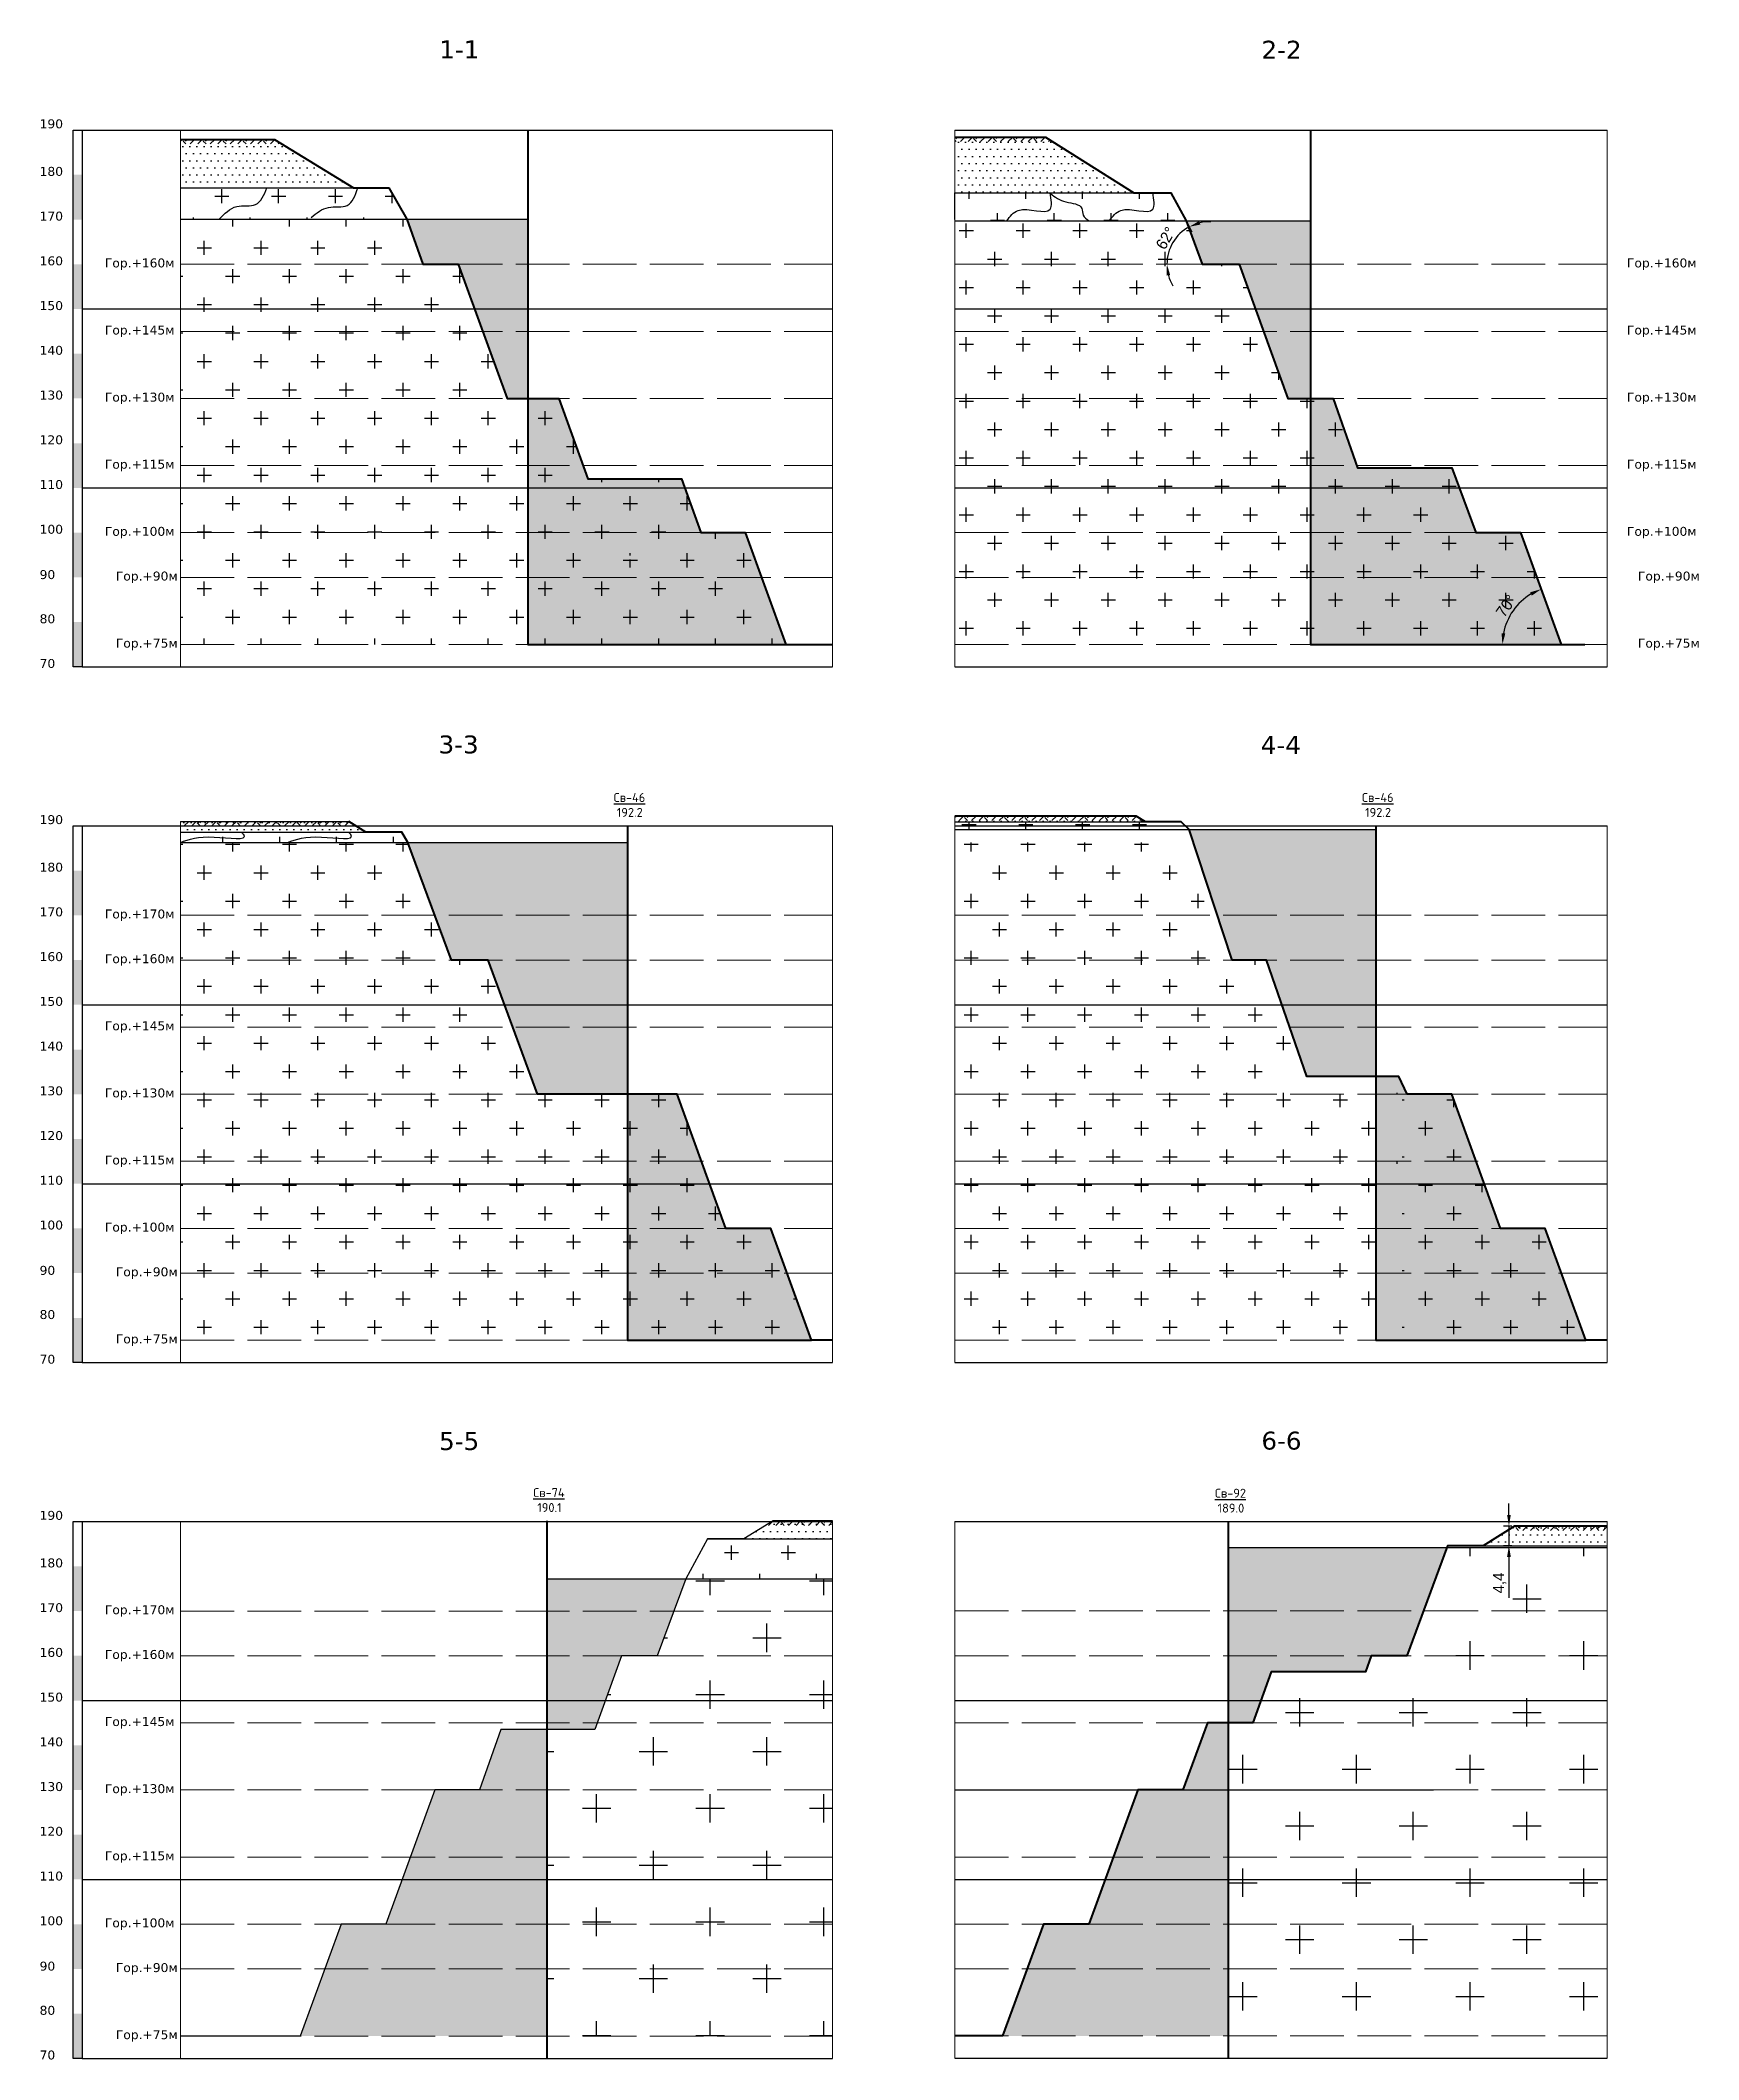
# Model space of a CAD drawing. Header units: millimetres. Extents: x 0 to 6474735, y 0 to 11273163.
# Drawn here: x 3234483.5 to 3234854.3, y 5635810.5 to 5636261.9 of the extents above; entities that cross this region are included whole.
import ezdxf

# ---------------------------------------------------------------- set-up
doc = ezdxf.new("R2010")
doc.units = ezdxf.units.MM
doc.header["$PDMODE"] = 32
doc.header["$PDSIZE"] = 0.8
doc.linetypes.add('ACAD_ISO02W100', pattern=[15, 12, -3])
doc.linetypes.add('AHIDDEN4', pattern=[7, 5, -2])
doc.layers.add('ПЛАН НА КІНЕЦЬ', color=7, linetype='Continuous')
doc.layers.add('ПРОФІЛЬ_БОРТА', color=7, linetype='Continuous')
doc.styles.add('ISO Proportional', font='isocpeur.ttf')
doc.styles.add('стиль1', font='verdana.ttf', dxfattribs={"height": 4})
doc.dimstyles.new('ISO-25', dxfattribs={"dimtxt": 2.5, "dimasz": 2.5, "dimexe": 1.25, "dimexo": 0.625, "dimtad": 1, "dimtxsty": 'Standard', "dimcen": 2.5, "dimadec": 0, "dimazin": 0, "dimtfac": 1, "dimtmove": 0, "dimatfit": 3, "dimfxl": 1, "dimarcsym": 0})

msp = doc.modelspace()

# ---------------------------------------------------------------- texts
at = {"layer": 'ПЛАН НА КІНЕЦЬ', "attachment_point": 1, "style": 'стиль1'}
for s, width, insert, char_height in [('1-1', 3.78159, (3234572.692, 5636261.921), 4), ('2-2', 3.78159, (3234756.519, 5636261.838), 4), ('190', 7.35435, (3234483.321, 5636244.267), 2), ('180', 7.35435, (3234483.321, 5636233.634), 2), ('170', 7.35435, (3234483.321, 5636223.634), 2), ('160', 7.35435, (3234483.321, 5636213.634), 2), ('Гор.+160м', 7.35435, (3234497.91, 5636213.169), 2), ('Гор.+160м', 7.35435, (3234838.23, 5636213.169), 2), ('150', 7.35435, (3234483.321, 5636203.634), 2), ('Гор.+145м', 7.35435, (3234497.91, 5636198.169), 2), ('Гор.+145м', 7.35435, (3234838.23, 5636198.169), 2), ('140', 7.35435, (3234483.321, 5636193.634), 2), ('130', 7.35435, (3234483.321, 5636183.634), 2), ('Гор.+130м', 7.35435, (3234497.91, 5636183.169), 2), ('Гор.+130м', 7.35435, (3234838.23, 5636183.169), 2), ('120', 7.35435, (3234483.321, 5636173.634), 2), ('Гор.+115м', 7.35435, (3234497.91, 5636168.169), 2), ('Гор.+115м', 7.35435, (3234838.23, 5636168.169), 2), ('110', 7.35435, (3234483.321, 5636163.634), 2), ('100', 7.35435, (3234483.321, 5636153.634), 2), ('Гор.+100м', 7.35435, (3234497.91, 5636153.169), 2), ('Гор.+100м', 7.35435, (3234838.23, 5636153.169), 2), ('90', 7.35435, (3234483.321, 5636143.501), 2), ('Гор.+90м', 7.35435, (3234500.361, 5636143.169), 2), ('Гор.+90м', 7.35435, (3234840.681, 5636143.169), 2), ('80', 7.35435, (3234483.321, 5636133.618), 2), ('Гор.+75м', 7.35435, (3234500.361, 5636128.169), 2), ('Гор.+75м', 7.35435, (3234840.681, 5636128.169), 2), ('70', 7.35435, (3234483.321, 5636123.634), 2), ('3-3', 3.78159, (3234572.52, 5636106.525), 4), ('4-4', 3.78159, (3234756.364, 5636106.416), 4), ('190', 7.35435, (3234483.321, 5636088.723), 2), ('180', 7.35435, (3234483.321, 5636078.09), 2), ('170', 7.35435, (3234483.321, 5636068.09), 2), ('Гор.+170м', 7.35435, (3234497.91, 5636067.626), 2), ('160', 7.35435, (3234483.321, 5636058.09), 2), ('Гор.+160м', 7.35435, (3234497.91, 5636057.626), 2), ('150', 7.35435, (3234483.321, 5636048.09), 2), ('Гор.+145м', 7.35435, (3234497.91, 5636042.626), 2), ('140', 7.35435, (3234483.321, 5636038.09), 2), ('130', 7.35435, (3234483.321, 5636028.09), 2), ('Гор.+130м', 7.35435, (3234497.91, 5636027.626), 2), ('120', 7.35435, (3234483.321, 5636018.09), 2), ('Гор.+115м', 7.35435, (3234497.91, 5636012.626), 2), ('110', 7.35435, (3234483.321, 5636008.09), 2), ('100', 7.35435, (3234483.321, 5635998.09), 2), ('Гор.+100м', 7.35435, (3234497.91, 5635997.626), 2), ('90', 7.35435, (3234483.321, 5635987.957), 2), ('Гор.+90м', 7.35435, (3234500.361, 5635987.626), 2), ('80', 7.35435, (3234483.321, 5635978.074), 2), ('Гор.+75м', 7.35435, (3234500.361, 5635972.626), 2), ('70', 7.35435, (3234483.321, 5635968.09), 2), ('5-5', 3.78159, (3234572.642, 5635950.793), 4), ('6-6', 3.78159, (3234756.501, 5635950.892), 4), ('190', 7.35435, (3234483.321, 5635933.183), 2), ('180', 7.35435, (3234483.321, 5635922.55), 2), ('170', 7.35435, (3234483.321, 5635912.55), 2), ('Гор.+170м', 7.35435, (3234497.91, 5635912.086), 2), ('160', 7.35435, (3234483.321, 5635902.55), 2), ('Гор.+160м', 7.35435, (3234497.91, 5635902.086), 2), ('150', 7.35435, (3234483.321, 5635892.55), 2), ('Гор.+145м', 7.35435, (3234497.91, 5635887.086), 2), ('140', 7.35435, (3234483.321, 5635882.55), 2), ('130', 7.35435, (3234483.321, 5635872.55), 2), ('Гор.+130м', 7.35435, (3234497.91, 5635872.086), 2), ('120', 7.35435, (3234483.321, 5635862.55), 2), ('Гор.+115м', 7.35435, (3234497.91, 5635857.086), 2), ('110', 7.35435, (3234483.321, 5635852.55), 2), ('100', 7.35435, (3234483.321, 5635842.55), 2), ('Гор.+100м', 7.35435, (3234497.91, 5635842.086), 2), ('90', 7.35435, (3234483.321, 5635832.417), 2), ('Гор.+90м', 7.35435, (3234500.361, 5635832.086), 2), ('80', 7.35435, (3234483.321, 5635822.534), 2), ('Гор.+75м', 7.35435, (3234500.361, 5635817.086), 2), ('70', 7.35435, (3234483.321, 5635812.55), 2)]:
    msp.add_mtext_dynamic_manual_height_columns(s, width=width, gutter_width=7.5, heights=[0], dxfattribs=dict(at, insert=insert, char_height=char_height))
at = {"layer": 'ПЛАН НА КІНЕЦЬ', "linetype": 'AHIDDEN4', "char_height": 2, "attachment_point": 1, "style": 'ISO Proportional'}
for s, insert in [('\\pi0.69384;{\\LСв-46}\\P\\pi1.3938;192.2', (3234610.989, 5636093.662)), ('\\pi0.69384;{\\LСв-46}\\P\\pi1.3938;192.2', (3234778.297, 5636093.662)), ('\\pi0.69384;{\\LСв-74}\\P\\pi1.5938;190.1', (3234593.006, 5635938.262)), ('\\pi0.79384;{\\LСв-92}\\P\\pi1.3938;189.0', (3234745.318, 5635938.137))]:
    msp.add_mtext_dynamic_manual_height_columns(s, width=8.18768, gutter_width=7.5, heights=[0], dxfattribs=dict(at, insert=insert))

# ---------------------------------------------------------------- blocks, each defined once
blk = doc.blocks.new('*D110')
at = {"layer": 'Defpoints', "color": 0, "transparency": 16777216}
for p in [(3234736.27, 5636227.87), (3234739.66, 5636221.57), (3234687.96, 5636211.87), (3234735.97, 5636215.21), (3234833.79, 5636211.87)]:
    blk.add_point(p, dxfattribs=at)
at = {"layer": 'ПЛАН НА КІНЕЦЬ', "color": 0, "lineweight": -2, "transparency": 16777216}
blk.add_line((3234739.96, 5636221.02), (3234740.96, 5636219.15), dxfattribs=at)
for start, end in [(118.3098, 180), (88.1302, 103.22), (195.0898, 210.1796)]:
    blk.add_arc((3234744.89, 5636211.87), 9.52, start, end, dxfattribs=at)
at = {"layer": 'ПЛАН НА КІНЕЦЬ', "color": 0, "transparency": 16777216}
for points in [[(3234742.86, 5636220.75), (3234742.56, 5636221.53), (3234740.37, 5636220.25)], [(3234735.28, 5636209.34), (3234736.11, 5636209.45), (3234735.37, 5636211.87)]]:
    blk.add_solid(points, dxfattribs=at)
at = {"layer": 'ПЛАН НА КІНЕЦЬ', "color": 0, "transparency": 16777216, "insert": (3234735.1, 5636217.71), "char_height": 2.5, "attachment_point": 5, "rotation": 59.1549}
blk.add_mtext('62°', dxfattribs=at)
blk = doc.blocks.new('*D109')
at = {"layer": 'Defpoints', "color": 0, "transparency": 16777216}
for p in [(3234814.44, 5636151.87), (3234814.51, 5636136.44), (3234767.48, 5636126.87), (3234823.54, 5636126.87), (3234823.54, 5636126.87)]:
    blk.add_point(p, dxfattribs=at)
at = {"layer": 'ПЛАН НА КІНЕЦЬ', "color": 0, "lineweight": -2, "transparency": 16777216}
blk.add_arc((3234823.54, 5636126.87), 13.16, 120.9085, 169.1021, dxfattribs=at)
at = {"layer": 'ПЛАН НА КІНЕЦЬ', "color": 0, "transparency": 16777216}
for points in [[(3234816.6, 5636138.54), (3234816.96, 5636137.79), (3234819.04, 5636139.24)], [(3234811.03, 5636129.32), (3234810.2, 5636129.4), (3234810.38, 5636126.87)]]:
    blk.add_solid(points, dxfattribs=at)
at = {"layer": 'ПЛАН НА КІНЕЦЬ', "color": 0, "transparency": 16777216, "insert": (3234811.22, 5636135.5), "char_height": 2.5, "attachment_point": 5, "rotation": 55.0053}
blk.add_mtext('70°', dxfattribs=at)
blk = doc.blocks.new('*D111')
at = {"layer": 'Defpoints', "color": 0, "transparency": 16777216}
for p in [(3234632.64, 5635926.93), (3234640.75, 5635926.93), (3234626.93, 5635908.11), (3234514.8, 5635900.79), (3234660.63, 5635900.79)]:
    blk.add_point(p, dxfattribs=at)
blk = doc.blocks.new('*D114')
at = {"layer": 'Defpoints', "color": 0, "transparency": 16777216}
for p in [(3234813.12, 5635929.8), (3234811.85, 5635925.4), (3234813.12, 5635925.4)]:
    blk.add_point(p, dxfattribs=at)
at = {"layer": 'ПРОФІЛЬ_БОРТА', "color": 0, "lineweight": -2, "transparency": 16777216}
for p, q in [((3234811.85, 5635932.3), (3234811.85, 5635934.8)), ((3234812.5, 5635929.8), (3234810.6, 5635929.8)), ((3234811.85, 5635929.8), (3234811.85, 5635925.4)), ((3234812.5, 5635925.4), (3234810.6, 5635925.4)), ((3234811.85, 5635922.9), (3234811.85, 5635913.74))]:
    blk.add_line(p, q, dxfattribs=at)
at = {"layer": 'ПРОФІЛЬ_БОРТА', "color": 0, "transparency": 16777216}
for points in [[(3234811.43, 5635932.3), (3234812.26, 5635932.3), (3234811.85, 5635929.8)], [(3234811.43, 5635922.9), (3234812.26, 5635922.9), (3234811.85, 5635925.4)]]:
    blk.add_solid(points, dxfattribs=at)
at = {"layer": 'ПРОФІЛЬ_БОРТА', "color": 0, "transparency": 16777216, "insert": (3234809.76, 5635917.07), "char_height": 2.5, "attachment_point": 5, "rotation": 89.9998}
blk.add_mtext('4,4', dxfattribs=at)

# ---------------------------------------------------------------- dimensions: what is measured, and where the dimension line sits
at = {"layer": 'ПЛАН НА КІНЕЦЬ'}
for base, line1, line2, picture, middle in [((3234735.973, 5636215.215), ((3234687.957, 5636211.871), (3234833.789, 5636211.871)), ((3234736.267, 5636227.871), (3234739.661, 5636221.571)), '*D110', (3234735.103, 5636217.713)), ((3234814.506, 5636136.445), ((3234767.483, 5636126.871), (3234823.54, 5636126.871)), ((3234823.54, 5636126.871), (3234814.436, 5636151.871)), '*D109', (3234811.221, 5636135.496))]:
    dim = msp.add_angular_dim_2l(base=base, line1=line1, line2=line2, dimstyle='ISO-25', dxfattribs=at)
    dim.commit()
    dim.dimension.update_dxf_attribs({"geometry": picture, "text_midpoint": middle})
at = {"layer": 'ПЛАН НА КІНЕЦЬ', "color": 2}
dim = msp.add_angular_dim_2l(base=(3234626.934, 5635908.106), line1=((3234640.751, 5635926.927), (3234632.642, 5635926.927)), line2=((3234514.796, 5635900.787), (3234660.628, 5635900.787)), dimstyle='ISO-25', dxfattribs=at)
dim.commit()
dim.dimension.update_dxf_attribs({"geometry": '*D111', "text_midpoint": (3234626.934, 5635908.106)})
at = {"layer": 'ПРОФІЛЬ_БОРТА', "color": 2}
dim = msp.add_aligned_dim(p1=(3234813.122, 5635929.802), p2=(3234813.122, 5635925.402), distance=-1.277, dimstyle='ISO-25', dxfattribs=at)
dim.commit()
dim.dimension.update_dxf_attribs({"geometry": '*D114', "text_midpoint": (3234809.762, 5635917.069)})

# ---------------------------------------------------------------- hatches: boundary and pattern name
at = {"layer": 'ПЛАН НА КІНЕЦЬ'}
h = msp.add_hatch(dxfattribs=at)
h.set_pattern_fill('DOTS', color=256)
h.set_pattern_definition([(0, (2950.3245, -242.4606), (0.79375, 1.5875), [0, -1.5875])])
h.paths.add_polyline_path([(3234535.819, 5636239.774), (3234514.796, 5636239.774), (3234514.796, 5636231.871), (3234535.819, 5636231.871)])
h.paths.add_polyline_path([(3234535.819, 5636231.871), (3234514.796, 5636231.871), (3234514.796, 5636228.96), (3234535.819, 5636228.96)])
h.paths.add_polyline_path([(3234548.708, 5636231.871), (3234535.819, 5636231.871), (3234535.819, 5636228.96), (3234553.456, 5636228.96)])
h.paths.add_polyline_path([(3234535.819, 5636239.774), (3234535.819, 5636231.871), (3234548.708, 5636231.871)])
h = msp.add_hatch(dxfattribs=at)
h.set_pattern_fill('EARTH', color=256, scale=0.5, angle=45)
h.paths.add_polyline_path([(3234535.819, 5636239.774), (3234514.796, 5636239.774), (3234514.796, 5636238.774), (3234535.819, 5636238.774)])
h.paths.add_polyline_path([(3234535.819, 5636239.774), (3234535.819, 5636238.774), (3234537.45, 5636238.774)])
h = msp.add_hatch(dxfattribs=at)
h.set_pattern_fill('DOTS', color=256)
h.set_pattern_definition([(0, (3123.7412, -70.046), (0.79375, 1.5875), [0, -1.5875])])
h.paths.add_polyline_path([(3234687.957, 5636240.321), (3234687.957, 5636231.871), (3234721.602, 5636231.871), (3234708.192, 5636240.321)])
h.paths.add_polyline_path([(3234687.957, 5636231.871), (3234687.957, 5636227.871), (3234725.522, 5636227.871), (3234727.951, 5636227.871), (3234721.602, 5636231.871)])
h = msp.add_hatch(dxfattribs=at)
h.set_pattern_fill('EARTH', color=256, scale=0.5, angle=45)
h.set_pattern_definition([(45, (172.24, 0.5475), (4e-16, 4.4901280605), [3.175, -3.175]), (45, (171.3982, 1.3894), (4e-16, 4.4901280605), [3.175, -3.175]), (45, (170.5563, 2.2313), (4e-16, 4.4901280605), [3.175, -3.175]), (135, (170.5563, 2.7925), (-4.4901280605, 4e-16), [3.175, -3.175]), (135, (171.3982, 3.6344), (-4.4901280605, 4e-16), [3.175, -3.175]), (135, (172.24, 4.4763), (-4.4901280605, 4e-16), [3.175, -3.175])])
h.paths.add_polyline_path([(3234708.059, 5636240.321), (3234708.059, 5636239.321), (3234709.69, 5636239.321)])
h.paths.add_polyline_path([(3234687.957, 5636240.321), (3234687.957, 5636239.321), (3234708.059, 5636239.321), (3234708.059, 5636240.321)])
h = msp.add_hatch(color=256, dxfattribs=at)
h.dxf.hatch_style = 1
h.paths.add_polyline_path([(3234492.806, 5636231.871), (3234490.806, 5636231.871), (3234490.806, 5636221.871), (3234492.806, 5636221.871)])
h = msp.add_hatch(dxfattribs=at)
h.set_pattern_fill('CROSS', color=256)
h.set_pattern_definition([(0, (2950.3245, -242.4606), (6.35, 6.35), [3.175, -9.525]), (90, (2951.912, -244.048), (-6.35, 6.35), [3.175, -9.525])])
h.paths.add_polyline_path([(3234514.796, 5636228.96), (3234514.796, 5636221.96), (3234535.819, 5636221.96), (3234535.819, 5636228.96)])
h.paths.add_polyline_path([(3234535.819, 5636228.96), (3234535.819, 5636221.96), (3234565.413, 5636221.96), (3234561.373, 5636228.96), (3234561.368, 5636228.96), (3234553.478, 5636228.946), (3234553.456, 5636228.96)])
h = msp.add_hatch(dxfattribs=at)
h.set_pattern_fill('CROSS', color=256)
h.set_pattern_definition([(0, (3123.741, -70.046), (6.35, 6.35), [3.175, -9.525]), (90, (3125.329, -71.6335), (-6.35, 6.35), [3.175, -9.525])])
h.paths.add_polyline_path([(3234739.499, 5636221.871), (3234736.267, 5636227.871), (3234727.951, 5636227.871), (3234687.957, 5636227.871), (3234687.957, 5636221.871)])
h.paths.add_polyline_path([(3234687.957, 5636221.871), (3234687.957, 5636221.571), (3234739.661, 5636221.571), (3234739.499, 5636221.871)])
h = msp.add_hatch(dxfattribs=at)
h.set_pattern_fill('CROSS', color=256)
h.paths.add_polyline_path([(3234599.429, 5636181.871), (3234592.461, 5636181.871), (3234592.461, 5636166.871), (3234604.831, 5636166.871)])
h.paths.add_polyline_path([(3234604.831, 5636166.871), (3234592.461, 5636166.871), (3234592.461, 5636161.871), (3234627.588, 5636161.871), (3234626.872, 5636163.871), (3234605.911, 5636163.871)])
h.paths.add_polyline_path([(3234627.588, 5636161.871), (3234592.461, 5636161.871), (3234592.461, 5636151.871), (3234631.168, 5636151.871)])
h.paths.add_polyline_path([(3234641.093, 5636151.871), (3234631.168, 5636151.871), (3234592.461, 5636151.871), (3234592.461, 5636126.871), (3234650.182, 5636126.871)])
h.paths.add_polyline_path([(3234615.724, 5636146.325, -1), (3234614.724, 5636146.325, -1)], flags=16)
h.paths.add_polyline_path([(3234535.819, 5636221.871), (3234514.796, 5636221.871), (3234514.796, 5636211.871), (3234535.819, 5636211.871)])
h.paths.add_polyline_path([(3234565.445, 5636221.871), (3234535.819, 5636221.871), (3234535.819, 5636211.871), (3234569.01, 5636211.871)])
h.paths.add_polyline_path([(3234576.922, 5636211.871), (3234569.01, 5636211.871), (3234535.819, 5636211.871), (3234535.819, 5636201.871), (3234580.56, 5636201.871)])
h.paths.add_polyline_path([(3234535.819, 5636211.871), (3234514.796, 5636211.871), (3234514.796, 5636201.871), (3234535.819, 5636201.871)])
h.paths.add_polyline_path([(3234535.819, 5636201.871), (3234514.796, 5636201.871), (3234514.796, 5636196.871), (3234535.819, 5636196.871)])
h.paths.add_polyline_path([(3234580.56, 5636201.871), (3234535.819, 5636201.871), (3234535.819, 5636196.871), (3234582.378, 5636196.871)])
h.paths.add_polyline_path([(3234582.378, 5636196.871), (3234535.819, 5636196.871), (3234535.819, 5636191.871), (3234584.197, 5636191.871)])
h.paths.add_polyline_path([(3234535.819, 5636196.871), (3234514.796, 5636196.871), (3234514.796, 5636191.871), (3234535.819, 5636191.871)])
h.paths.add_polyline_path([(3234535.819, 5636191.871), (3234514.796, 5636191.871), (3234514.796, 5636181.871), (3234535.819, 5636181.871)])
h.paths.add_polyline_path([(3234584.197, 5636191.871), (3234535.819, 5636191.871), (3234535.819, 5636181.871), (3234587.835, 5636181.871)])
h.paths.add_polyline_path([(3234592.461, 5636181.871), (3234587.835, 5636181.871), (3234535.819, 5636181.871), (3234535.819, 5636171.871), (3234592.461, 5636171.871)])
h.paths.add_polyline_path([(3234535.819, 5636181.871), (3234514.796, 5636181.871), (3234514.796, 5636171.871), (3234535.819, 5636171.871)])
h.paths.add_polyline_path([(3234535.819, 5636171.871), (3234514.796, 5636171.871), (3234514.796, 5636166.871), (3234535.819, 5636166.871)])
h.paths.add_polyline_path([(3234592.461, 5636171.871), (3234535.819, 5636171.871), (3234535.819, 5636166.871), (3234592.461, 5636166.871)])
h.paths.add_polyline_path([(3234592.461, 5636166.871), (3234535.819, 5636166.871), (3234535.819, 5636161.871), (3234592.461, 5636161.871)])
h.paths.add_polyline_path([(3234535.819, 5636166.871), (3234514.796, 5636166.871), (3234514.796, 5636161.871), (3234535.819, 5636161.871)])
h.paths.add_polyline_path([(3234535.819, 5636161.871), (3234514.796, 5636161.871), (3234514.796, 5636151.871), (3234535.819, 5636151.871)])
h.paths.add_polyline_path([(3234592.461, 5636161.871), (3234535.819, 5636161.871), (3234535.819, 5636151.871), (3234592.461, 5636151.871)])
h.paths.add_polyline_path([(3234592.461, 5636151.871), (3234535.819, 5636151.871), (3234535.819, 5636141.871), (3234592.461, 5636141.871)])
h.paths.add_polyline_path([(3234535.819, 5636151.871), (3234514.796, 5636151.871), (3234514.796, 5636141.871), (3234535.819, 5636141.871)])
h.paths.add_polyline_path([(3234535.819, 5636141.871), (3234514.796, 5636141.871), (3234514.796, 5636131.871), (3234535.819, 5636131.871)])
h.paths.add_polyline_path([(3234592.461, 5636141.871), (3234535.819, 5636141.871), (3234535.819, 5636131.871), (3234592.461, 5636131.871)])
h.paths.add_polyline_path([(3234592.461, 5636131.871), (3234535.819, 5636131.871), (3234535.819, 5636126.871), (3234592.461, 5636126.871)])
h.paths.add_polyline_path([(3234535.819, 5636131.871), (3234514.796, 5636131.871), (3234514.796, 5636126.871), (3234535.819, 5636126.871)])
h = msp.add_hatch(color=91, dxfattribs=at)
h.dxf.hatch_style = 1
h.paths.add_polyline_path([(3234592.461, 5636181.871), (3234587.835, 5636181.871), (3234576.922, 5636211.871), (3234569.01, 5636211.871), (3234565.413, 5636221.96), (3234592.456, 5636221.96)])
h = msp.add_hatch(dxfattribs=at)
h.set_pattern_fill('CROSS', color=256)
h.set_pattern_definition([(0, (3234771.4815, 5636174.934), (6.35, 6.35), [3.175, -9.525]), (90, (3234773.069, 5636173.347), (-6.35, 6.35), [3.175, -9.525])])
h.paths.add_polyline_path([(3234772.525, 5636181.871), (3234767.507, 5636181.871), (3234767.507, 5636166.871), (3234777.813, 5636166.871)])
h.paths.add_polyline_path([(3234799.094, 5636166.371), (3234777.989, 5636166.371), (3234777.813, 5636166.871), (3234767.507, 5636166.871), (3234767.507, 5636161.871), (3234800.754, 5636161.871)])
h.paths.add_polyline_path([(3234800.754, 5636161.871), (3234767.507, 5636161.871), (3234767.507, 5636151.871), (3234804.443, 5636151.871)])
h.paths.add_polyline_path([(3234814.436, 5636151.871), (3234804.443, 5636151.871), (3234767.507, 5636151.871), (3234767.507, 5636141.871), (3234818.078, 5636141.871)])
h.paths.add_polyline_path([(3234818.078, 5636141.871), (3234767.507, 5636141.871), (3234767.507, 5636126.871), (3234823.54, 5636126.871)])
h.paths.add_polyline_path([(3234739.661, 5636221.571), (3234687.957, 5636221.571), (3234687.957, 5636211.871), (3234743.253, 5636211.871)])
h.paths.add_polyline_path([(3234751.555, 5636211.871), (3234743.253, 5636211.871), (3234687.957, 5636211.871), (3234687.957, 5636201.871), (3234755.184, 5636201.871)])
h.paths.add_polyline_path([(3234755.184, 5636201.871), (3234687.957, 5636201.871), (3234687.957, 5636196.871), (3234756.999, 5636196.871)])
h.paths.add_polyline_path([(3234756.999, 5636196.871), (3234687.957, 5636196.871), (3234687.957, 5636191.871), (3234758.813, 5636191.871)])
h.paths.add_polyline_path([(3234758.813, 5636191.871), (3234687.957, 5636191.871), (3234687.957, 5636181.871), (3234762.442, 5636181.871)])
h.paths.add_polyline_path([(3234767.507, 5636181.871), (3234762.442, 5636181.871), (3234687.957, 5636181.871), (3234687.957, 5636171.871), (3234767.507, 5636171.871)])
h.paths.add_polyline_path([(3234767.507, 5636171.871), (3234687.957, 5636171.871), (3234687.957, 5636166.871), (3234767.507, 5636166.871)])
h.paths.add_polyline_path([(3234767.507, 5636166.871), (3234687.957, 5636166.871), (3234687.957, 5636161.871), (3234767.507, 5636161.871)])
h.paths.add_polyline_path([(3234767.507, 5636161.871), (3234687.957, 5636161.871), (3234687.957, 5636151.871), (3234767.507, 5636151.871)])
h.paths.add_polyline_path([(3234767.507, 5636151.871), (3234687.957, 5636151.871), (3234687.957, 5636141.871), (3234767.507, 5636141.871)])
h.paths.add_polyline_path([(3234767.507, 5636141.871), (3234687.957, 5636141.871), (3234687.957, 5636131.871), (3234767.507, 5636131.871)])
h.paths.add_polyline_path([(3234767.507, 5636131.871), (3234687.957, 5636131.871), (3234687.957, 5636126.871), (3234767.507, 5636126.871)])
h.paths.add_polyline_path([(3234810.845, 5636131.69), (3234814.668, 5636137.151), (3234811.596, 5636139.302), (3234807.773, 5636133.84)], flags=24)
h = msp.add_hatch(color=91, dxfattribs=at)
h.dxf.hatch_style = 1
h.paths.add_polyline_path([(3234767.507, 5636181.871), (3234762.442, 5636181.871), (3234751.555, 5636211.871), (3234743.253, 5636211.871), (3234739.661, 5636221.571), (3234767.507, 5636221.571)])
h = msp.add_hatch(color=256, dxfattribs=at)
h.dxf.hatch_style = 1
h.paths.add_polyline_path([(3234492.806, 5636211.871), (3234490.806, 5636211.871), (3234490.806, 5636201.871), (3234492.806, 5636201.871)])
h = msp.add_hatch(color=256, dxfattribs=at)
h.dxf.hatch_style = 1
h.paths.add_polyline_path([(3234492.806, 5636191.871), (3234490.806, 5636191.871), (3234490.806, 5636181.871), (3234492.806, 5636181.871)])
h = msp.add_hatch(color=211, dxfattribs=at)
h.dxf.hatch_style = 1
h.paths.add_polyline_path([(3234592.461, 5636181.871), (3234599.429, 5636181.871), (3234605.911, 5636163.871), (3234626.872, 5636163.871), (3234631.168, 5636151.871), (3234641.093, 5636151.871), (3234650.182, 5636126.871), (3234592.461, 5636126.871)])
h = msp.add_hatch(color=211, dxfattribs=at)
h.dxf.hatch_style = 1
h.paths.add_polyline_path([(3234767.483, 5636126.871), (3234823.54, 5636126.871), (3234814.436, 5636151.871), (3234804.443, 5636151.871), (3234799.094, 5636166.371), (3234777.989, 5636166.371), (3234772.525, 5636181.871), (3234767.483, 5636181.871)])
h = msp.add_hatch(color=256, dxfattribs=at)
h.dxf.hatch_style = 1
h.paths.add_polyline_path([(3234492.806, 5636171.871), (3234490.806, 5636171.871), (3234490.806, 5636161.871), (3234492.806, 5636161.871)])
h = msp.add_hatch(color=256, dxfattribs=at)
h.dxf.hatch_style = 1
h.paths.add_polyline_path([(3234492.806, 5636151.871), (3234490.806, 5636151.871), (3234490.806, 5636141.871), (3234492.806, 5636141.871)])
h = msp.add_hatch(color=256, dxfattribs=at)
h.dxf.hatch_style = 1
h.paths.add_polyline_path([(3234492.806, 5636131.871), (3234490.806, 5636131.871), (3234490.806, 5636121.871), (3234492.806, 5636121.871)])
h = msp.add_hatch(dxfattribs=at)
h.set_pattern_fill('DOTS', color=256)
h.set_pattern_definition([(0, (2950.5808, -31.6383), (0.79375, 1.5875), [0, -1.5875])])
h.paths.add_polyline_path([(3234552.457, 5636087.327), (3234514.796, 5636087.327), (3234514.796, 5636086.327), (3234552.457, 5636086.327)])
h.paths.add_polyline_path([(3234552.457, 5636086.327), (3234514.796, 5636086.327), (3234514.796, 5636084.927), (3234552.457, 5636084.927)])
h.paths.add_polyline_path([(3234554.051, 5636086.327), (3234552.457, 5636086.327), (3234552.457, 5636084.927), (3234556.282, 5636084.927)])
h.paths.add_polyline_path([(3234552.457, 5636087.327), (3234552.457, 5636086.327), (3234554.051, 5636086.327)])
h = msp.add_hatch(dxfattribs=at)
h.set_pattern_fill('EARTH', color=256, scale=0.5, angle=45)
h.set_pattern_definition([(45, (16.639, -152.4463), (4e-16, 4.4901280605), [3.175, -3.175]), (45, (15.797, -151.6044), (4e-16, 4.4901280605), [3.175, -3.175]), (45, (14.955, -150.7625), (4e-16, 4.4901280605), [3.175, -3.175]), (135, (14.955, -150.2012), (-4.4901280605, 4e-16), [3.175, -3.175]), (135, (15.797, -149.3593), (-4.4901280605, 4e-16), [3.175, -3.175]), (135, (16.639, -148.5174), (-4.4901280605, 4e-16), [3.175, -3.175])])
h.paths.add_polyline_path([(3234552.457, 5636087.327), (3234514.796, 5636087.327), (3234514.796, 5636086.327), (3234552.457, 5636086.327)])
h.paths.add_polyline_path([(3234552.457, 5636087.327), (3234552.457, 5636086.327), (3234554.088, 5636086.327)])
h = msp.add_hatch(dxfattribs=at)
h.set_pattern_fill('CROSS', color=256)
h.set_pattern_definition([(0, (2950.581, -31.6383), (6.35, 6.35), [3.175, -9.525]), (90, (2952.1683, -33.226), (-6.35, 6.35), [3.175, -9.525])])
h.paths.add_polyline_path([(3234552.457, 5636084.927), (3234514.796, 5636084.927), (3234514.796, 5636082.627), (3234552.457, 5636082.627)])
h.paths.add_polyline_path([(3234556.282, 5636084.927), (3234552.457, 5636084.927), (3234552.457, 5636082.627), (3234556.282, 5636082.627)])
h.paths.add_polyline_path([(3234564.281, 5636084.927), (3234556.282, 5636084.927), (3234556.282, 5636082.627), (3234564.281, 5636082.627)])
h = msp.add_hatch(dxfattribs=at)
h.set_pattern_fill('DOTS', color=256, scale=0.99)
h.set_pattern_definition([(0, (3123.7413, 156.7919), (0.7858125, 1.571625), [0, -1.571625])])
h.paths.add_polyline_path([(3234687.957, 5636088.507), (3234687.957, 5636087.327), (3234730.393, 5636087.327), (3234728.507, 5636088.507)])
h.paths.add_polyline_path([(3234687.957, 5636087.327), (3234687.957, 5636087.224), (3234730.558, 5636087.224), (3234730.393, 5636087.327)])
h = msp.add_hatch(dxfattribs=at)
h.set_pattern_fill('EARTH', color=256, scale=0.5, angle=45)
h.set_pattern_definition([(45, (192.6882, -151.2663), (4e-16, 4.4901280605), [3.175, -3.175]), (45, (191.8463, -150.4244), (4e-16, 4.4901280605), [3.175, -3.175]), (45, (191.0044, -149.5825), (4e-16, 4.4901280605), [3.175, -3.175]), (135, (191.0044, -149.0212), (-4.4901280605, 4e-16), [3.175, -3.175]), (135, (191.8463, -148.1793), (-4.4901280605, 4e-16), [3.175, -3.175]), (135, (192.6882, -147.3374), (-4.4901280605, 4e-16), [3.175, -3.175])])
h.paths.add_polyline_path([(3234728.507, 5636088.507), (3234687.957, 5636088.507), (3234687.957, 5636087.507), (3234728.507, 5636087.507)])
h.paths.add_polyline_path([(3234728.507, 5636088.507), (3234728.507, 5636087.507), (3234730.138, 5636087.507)])
h = msp.add_hatch(dxfattribs=at)
h.set_pattern_fill('CROSS', color=256)
h.set_pattern_definition([(0, (3123.741, 156.792), (6.35, 6.35), [3.175, -9.525]), (90, (3125.329, 155.2044), (-6.35, 6.35), [3.175, -9.525])])
h.paths.add_polyline_path([(3234687.957, 5636086.327), (3234687.957, 5636085.507), (3234740.319, 5636085.507), (3234739.487, 5636086.327)])
h.paths.add_polyline_path([(3234687.957, 5636087.224), (3234687.957, 5636086.327), (3234739.487, 5636086.327), (3234738.576, 5636087.224)])
h = msp.add_hatch(color=91, dxfattribs=at)
h.dxf.hatch_style = 1
h.paths.add_polyline_path([(3234782.103, 5636030.327), (3234766.673, 5636030.327), (3234757.666, 5636056.327), (3234749.937, 5636056.327), (3234740.319, 5636085.507), (3234782.103, 5636085.507)])
h = msp.add_hatch(dxfattribs=at)
h.set_pattern_fill('CROSS', color=256)
h.paths.add_polyline_path([(3234625.885, 5636026.327), (3234614.796, 5636026.327), (3234614.796, 5636011.327), (3234631.334, 5636011.327)])
h.paths.add_polyline_path([(3234631.334, 5636011.327), (3234614.796, 5636011.327), (3234614.796, 5636006.327), (3234633.15, 5636006.327)])
h.paths.add_polyline_path([(3234633.15, 5636006.327), (3234614.796, 5636006.327), (3234614.796, 5635996.327), (3234636.783, 5635996.327)])
h.paths.add_polyline_path([(3234646.783, 5635996.327), (3234636.783, 5635996.327), (3234614.796, 5635996.327), (3234614.796, 5635971.327), (3234655.884, 5635971.327)])
h.paths.add_polyline_path([(3234565.672, 5636082.627), (3234514.796, 5636082.627), (3234514.796, 5636076.327), (3234567.998, 5636076.327)])
h.paths.add_polyline_path([(3234567.998, 5636076.327), (3234514.796, 5636076.327), (3234514.796, 5636066.327), (3234571.691, 5636066.327)])
h.paths.add_polyline_path([(3234571.691, 5636066.327), (3234514.796, 5636066.327), (3234514.796, 5636056.327), (3234575.383, 5636056.327)])
h.paths.add_polyline_path([(3234583.599, 5636056.327), (3234575.383, 5636056.327), (3234514.796, 5636056.327), (3234514.796, 5636046.327), (3234587.292, 5636046.327)])
h.paths.add_polyline_path([(3234587.292, 5636046.327), (3234514.796, 5636046.327), (3234514.796, 5636041.327), (3234589.138, 5636041.327)])
h.paths.add_polyline_path([(3234589.138, 5636041.327), (3234514.796, 5636041.327), (3234514.796, 5636036.327), (3234590.984, 5636036.327)])
h.paths.add_polyline_path([(3234590.984, 5636036.327), (3234514.796, 5636036.327), (3234514.796, 5636026.327), (3234594.677, 5636026.327)])
h.paths.add_polyline_path([(3234614.796, 5636026.327), (3234594.677, 5636026.327), (3234514.796, 5636026.327), (3234514.796, 5636016.327), (3234614.796, 5636016.327)])
h.paths.add_polyline_path([(3234614.796, 5636016.327), (3234514.796, 5636016.327), (3234514.796, 5636011.327), (3234614.796, 5636011.327)])
h.paths.add_polyline_path([(3234614.796, 5636011.327), (3234514.796, 5636011.327), (3234514.796, 5636006.327), (3234614.796, 5636006.327)])
h.paths.add_polyline_path([(3234614.796, 5636006.327), (3234514.796, 5636006.327), (3234514.796, 5635996.327), (3234614.796, 5635996.327)])
h.paths.add_polyline_path([(3234614.796, 5635996.327), (3234514.796, 5635996.327), (3234514.796, 5635986.327), (3234614.796, 5635986.327)])
h.paths.add_polyline_path([(3234614.796, 5635986.327), (3234514.796, 5635986.327), (3234514.796, 5635976.327), (3234614.796, 5635976.327)])
h.paths.add_polyline_path([(3234614.796, 5635976.327), (3234514.796, 5635976.327), (3234514.796, 5635971.327), (3234614.796, 5635971.327)])
h = msp.add_hatch(color=91, dxfattribs=at)
h.dxf.hatch_style = 1
h.paths.add_polyline_path([(3234614.796, 5636026.327), (3234594.677, 5636026.327), (3234583.599, 5636056.327), (3234575.383, 5636056.327), (3234565.672, 5636082.627), (3234614.796, 5636082.627)])
h = msp.add_hatch(dxfattribs=at)
h.set_pattern_fill('CROSS', color=256)
h.paths.add_polyline_path([(3234787.215, 5636030.327), (3234782.103, 5636030.327), (3234782.103, 5636026.327), (3234789.075, 5636026.327)])
h.paths.add_polyline_path([(3234799.045, 5636026.327), (3234789.075, 5636026.327), (3234782.103, 5636026.327), (3234782.103, 5636011.327), (3234804.494, 5636011.327)])
h.paths.add_polyline_path([(3234806.311, 5636006.327), (3234782.103, 5636006.327), (3234782.103, 5635996.327), (3234809.944, 5635996.327)])
h.paths.add_polyline_path([(3234819.944, 5635996.327), (3234809.944, 5635996.327), (3234782.103, 5635996.327), (3234782.103, 5635971.327), (3234829.044, 5635971.327)])
h.paths.add_polyline_path([(3234738.833, 5636082.627), (3234687.957, 5636082.627), (3234687.957, 5636076.327), (3234741.159, 5636076.327)])
h.paths.add_polyline_path([(3234741.159, 5636076.327), (3234687.957, 5636076.327), (3234687.957, 5636066.327), (3234744.851, 5636066.327)])
h.paths.add_polyline_path([(3234744.851, 5636066.327), (3234687.957, 5636066.327), (3234687.957, 5636056.327), (3234748.544, 5636056.327)])
h.paths.add_polyline_path([(3234756.76, 5636056.327), (3234748.544, 5636056.327), (3234687.957, 5636056.327), (3234687.957, 5636046.327), (3234760.452, 5636046.327)])
h.paths.add_polyline_path([(3234760.452, 5636046.327), (3234687.957, 5636046.327), (3234687.957, 5636041.327), (3234762.298, 5636041.327)])
h.paths.add_polyline_path([(3234762.298, 5636041.327), (3234687.957, 5636041.327), (3234687.957, 5636036.327), (3234764.145, 5636036.327)])
h.paths.add_polyline_path([(3234764.145, 5636036.327), (3234687.957, 5636036.327), (3234687.957, 5636026.327), (3234767.837, 5636026.327)])
h.paths.add_polyline_path([(3234787.957, 5636026.327), (3234767.837, 5636026.327), (3234687.957, 5636026.327), (3234687.957, 5636016.327), (3234787.957, 5636016.327)])
h.paths.add_polyline_path([(3234787.957, 5636016.327), (3234687.957, 5636016.327), (3234687.957, 5636011.327), (3234787.957, 5636011.327)])
h.paths.add_polyline_path([(3234787.957, 5636011.327), (3234687.957, 5636011.327), (3234687.957, 5636006.327), (3234787.957, 5636006.327)])
h.paths.add_polyline_path([(3234787.957, 5636006.327), (3234687.957, 5636006.327), (3234687.957, 5635996.327), (3234787.957, 5635996.327)])
h.paths.add_polyline_path([(3234787.957, 5635996.327), (3234687.957, 5635996.327), (3234687.957, 5635986.327), (3234787.957, 5635986.327)])
h.paths.add_polyline_path([(3234787.957, 5635986.327), (3234687.957, 5635986.327), (3234687.957, 5635976.327), (3234787.957, 5635976.327)])
h.paths.add_polyline_path([(3234787.957, 5635976.327), (3234687.957, 5635976.327), (3234687.957, 5635971.327), (3234787.957, 5635971.327)])
h = msp.add_hatch(color=256, dxfattribs=at)
h.dxf.hatch_style = 1
h.paths.add_polyline_path([(3234492.806, 5636076.327), (3234490.806, 5636076.327), (3234490.806, 5636066.327), (3234492.806, 5636066.327)])
h = msp.add_hatch(color=256, dxfattribs=at)
h.dxf.hatch_style = 1
h.paths.add_polyline_path([(3234492.806, 5636056.327), (3234490.806, 5636056.327), (3234490.806, 5636046.327), (3234492.806, 5636046.327)])
h = msp.add_hatch(color=256, dxfattribs=at)
h.dxf.hatch_style = 1
h.paths.add_polyline_path([(3234492.806, 5636036.327), (3234490.806, 5636036.327), (3234490.806, 5636026.327), (3234492.806, 5636026.327)])
h = msp.add_hatch(color=211, dxfattribs=at)
h.dxf.hatch_style = 1
h.paths.add_polyline_path([(3234782.103, 5636030.327), (3234787.215, 5636030.327), (3234789.075, 5636026.327), (3234799.045, 5636026.327), (3234809.944, 5635996.327), (3234819.944, 5635996.327), (3234829.044, 5635971.327), (3234782.103, 5635971.327)])
h = msp.add_hatch(color=211, dxfattribs=at)
h.dxf.hatch_style = 1
h.paths.add_polyline_path([(3234614.796, 5636026.327), (3234614.796, 5635971.327), (3234655.884, 5635971.327), (3234646.783, 5635996.327), (3234636.783, 5635996.327), (3234625.885, 5636026.327)])
h = msp.add_hatch(color=256, dxfattribs=at)
h.dxf.hatch_style = 1
h.paths.add_polyline_path([(3234492.806, 5636016.327), (3234490.806, 5636016.327), (3234490.806, 5636006.327), (3234492.806, 5636006.327)])
h = msp.add_hatch(color=256, dxfattribs=at)
h.dxf.hatch_style = 1
h.paths.add_polyline_path([(3234492.806, 5635996.327), (3234490.806, 5635996.327), (3234490.806, 5635986.327), (3234492.806, 5635986.327)])
h = msp.add_hatch(color=256, dxfattribs=at)
h.dxf.hatch_style = 1
h.paths.add_polyline_path([(3234492.806, 5635976.327), (3234490.806, 5635976.327), (3234490.806, 5635966.327), (3234492.806, 5635966.327)])
h = msp.add_hatch(dxfattribs=at)
h.set_pattern_fill('CROSS', color=256)
h.set_pattern_definition([(0, (2937.263, 165.497), (6.35, 6.35), [3.175, -9.525]), (90, (2938.8506, 163.9094), (-6.35, 6.35), [3.175, -9.525])])
h.paths.add_polyline_path([(3234647.348, 5635926.927), (3234632.642, 5635926.927), (3234629.331, 5635920.787), (3234647.348, 5635920.787)])
h.paths.add_polyline_path([(3234660.628, 5635926.927), (3234647.348, 5635926.927), (3234647.348, 5635920.787), (3234660.628, 5635920.787)])
h.paths.add_polyline_path([(3234660.628, 5635920.787), (3234647.348, 5635920.787), (3234647.348, 5635918.027), (3234660.628, 5635918.027)])
h.paths.add_polyline_path([(3234647.348, 5635920.787), (3234629.331, 5635920.787), (3234627.843, 5635918.027), (3234647.348, 5635918.027)])
h = msp.add_hatch(dxfattribs=at)
h.set_pattern_fill('DOTS', color=256)
h.set_pattern_definition([(0, (2937.263, 165.4969), (0.79375, 1.5875), [0, -1.5875])])
h.paths.add_polyline_path([(3234660.628, 5635930.787), (3234647.348, 5635930.787), (3234647.348, 5635926.927), (3234660.628, 5635926.927)])
h.paths.add_polyline_path([(3234647.348, 5635930.787), (3234647.118, 5635930.787), (3234640.751, 5635926.927), (3234647.348, 5635926.927)])
h.paths.add_polyline_path([(3234660.628, 5635930.927), (3234647.348, 5635930.927), (3234647.348, 5635930.787), (3234660.628, 5635930.787)])
h = msp.add_hatch(dxfattribs=at)
h.set_pattern_fill('EARTH', color=256, scale=0.5, angle=45)
h.set_pattern_definition([(45, (124.8098, -308.8463), (4e-16, 4.4901280605), [3.175, -3.175]), (45, (123.968, -308.0044), (4e-16, 4.4901280605), [3.175, -3.175]), (45, (123.126, -307.1625), (4e-16, 4.4901280605), [3.175, -3.175]), (135, (123.126, -306.6012), (-4.4901280605, 4e-16), [3.175, -3.175]), (135, (123.968, -305.7593), (-4.4901280605, 4e-16), [3.175, -3.175]), (135, (124.8098, -304.9174), (-4.4901280605, 4e-16), [3.175, -3.175])])
h.paths.add_polyline_path([(3234647.348, 5635930.927), (3234645.699, 5635929.927), (3234660.628, 5635929.927), (3234660.628, 5635930.927)])
h = msp.add_hatch(dxfattribs=at)
h.set_pattern_fill('DOTS', color=256)
h.set_pattern_definition([(0, (3081.7797, 326.6342), (0.79375, 1.5875), [0, -1.5875])])
h.paths.add_polyline_path([(3234813.122, 5635929.802), (3234806.081, 5635925.402), (3234833.789, 5635925.402), (3234833.789, 5635929.802)])
h = msp.add_hatch(dxfattribs=at)
h.set_pattern_fill('EARTH', color=256, scale=0.5, angle=45)
h.set_pattern_definition([(45, (297.9702, -309.9713), (4e-16, 4.4901280605), [3.175, -3.175]), (45, (297.1283, -309.1294), (4e-16, 4.4901280605), [3.175, -3.175]), (45, (296.2864, -308.2875), (4e-16, 4.4901280605), [3.175, -3.175]), (135, (296.2864, -307.7262), (-4.4901280605, 4e-16), [3.175, -3.175]), (135, (297.1283, -306.8843), (-4.4901280605, 4e-16), [3.175, -3.175]), (135, (297.9702, -306.0425), (-4.4901280605, 4e-16), [3.175, -3.175])])
h.paths.add_polyline_path([(3234833.789, 5635929.802), (3234812.766, 5635929.802), (3234812.766, 5635928.802), (3234833.789, 5635928.802)])
h = msp.add_hatch(dxfattribs=at)
h.set_pattern_fill('CROSS', color=256, scale=2)
h.set_pattern_definition([(0, (3081.78, 326.634), (12.7, 12.7), [6.35, -19.05]), (90, (3084.955, 323.459), (-12.7, 12.7), [6.35, -19.05])])
h.paths.add_polyline_path([(3234833.789, 5635925.002), (3234797.934, 5635925.002), (3234796.392, 5635920.802), (3234833.789, 5635920.802)])
h.paths.add_polyline_path([(3234833.789, 5635920.802), (3234796.392, 5635920.802), (3234792.718, 5635910.802), (3234833.789, 5635910.802)])
h.paths.add_polyline_path([(3234833.789, 5635910.802), (3234792.718, 5635910.802), (3234789.045, 5635900.802), (3234833.789, 5635900.802)])
h.paths.add_polyline_path([(3234833.789, 5635900.802), (3234781.045, 5635900.802), (3234779.74, 5635897.219), (3234758.697, 5635897.219), (3234756.372, 5635890.802), (3234833.789, 5635890.802)])
h.paths.add_polyline_path([(3234833.789, 5635890.802), (3234756.372, 5635890.802), (3234754.56, 5635885.802), (3234833.789, 5635885.802)])
h.paths.add_polyline_path([(3234833.789, 5635885.802), (3234754.56, 5635885.802), (3234749.124, 5635885.802), (3234749.124, 5635880.802), (3234833.789, 5635880.802)])
h.paths.add_polyline_path([(3234833.789, 5635880.802), (3234749.124, 5635880.802), (3234749.124, 5635870.802), (3234833.789, 5635870.802)])
h.paths.add_polyline_path([(3234833.789, 5635870.802), (3234749.124, 5635870.802), (3234749.124, 5635860.802), (3234833.789, 5635860.802)])
h.paths.add_polyline_path([(3234833.789, 5635860.802), (3234749.124, 5635860.802), (3234749.124, 5635855.802), (3234833.789, 5635855.802)])
h.paths.add_polyline_path([(3234833.789, 5635855.802), (3234749.124, 5635855.802), (3234749.124, 5635850.802), (3234833.789, 5635850.802)])
h.paths.add_polyline_path([(3234833.789, 5635850.802), (3234749.124, 5635850.802), (3234749.124, 5635840.802), (3234833.789, 5635840.802)])
h.paths.add_polyline_path([(3234833.789, 5635840.802), (3234749.124, 5635840.802), (3234749.124, 5635830.802), (3234833.789, 5635830.802)])
h.paths.add_polyline_path([(3234833.789, 5635830.802), (3234749.124, 5635830.802), (3234749.124, 5635820.802), (3234833.789, 5635820.802)])
h.paths.add_polyline_path([(3234833.789, 5635820.802), (3234749.124, 5635820.802), (3234749.124, 5635815.802), (3234833.789, 5635815.802)])
h = msp.add_hatch(color=91, dxfattribs=at)
h.dxf.hatch_style = 1
h.paths.add_polyline_path([(3234797.934, 5635925.002), (3234749.124, 5635925.002), (3234749.124, 5635885.802), (3234754.56, 5635885.802), (3234758.697, 5635897.219), (3234779.74, 5635897.219), (3234781.045, 5635900.802), (3234789.045, 5635900.802)])
h = msp.add_hatch(color=256, dxfattribs=at)
h.dxf.hatch_style = 1
h.paths.add_polyline_path([(3234492.806, 5635920.787), (3234490.806, 5635920.787), (3234490.806, 5635910.787), (3234492.806, 5635910.787)])
h = msp.add_hatch(color=91, dxfattribs=at)
h.dxf.hatch_style = 1
h.paths.add_polyline_path([(3234596.812, 5635884.287), (3234607.457, 5635884.287), (3234613.41, 5635900.787), (3234621.405, 5635900.787), (3234627.843, 5635918.027), (3234596.812, 5635918.027)])
h = msp.add_hatch(dxfattribs=at)
h.set_pattern_fill('CROSS', color=256, scale=2)
h.set_pattern_definition([(0, (2937.263, 165.497), (12.7, 12.7), [6.35, -19.05]), (90, (2940.438, 162.322), (-12.7, 12.7), [6.35, -19.05])])
h.paths.add_polyline_path([(3234647.348, 5635918.027), (3234627.843, 5635918.027), (3234625.139, 5635910.787), (3234647.348, 5635910.787)])
h.paths.add_polyline_path([(3234660.628, 5635918.027), (3234647.348, 5635918.027), (3234647.348, 5635910.787), (3234660.628, 5635910.787)])
h.paths.add_polyline_path([(3234660.628, 5635910.787), (3234647.348, 5635910.787), (3234647.348, 5635900.787), (3234660.628, 5635900.787)])
h.paths.add_polyline_path([(3234647.348, 5635910.787), (3234625.139, 5635910.787), (3234621.405, 5635900.787), (3234647.348, 5635900.787)])
h.paths.add_polyline_path([(3234647.348, 5635900.787), (3234613.41, 5635900.787), (3234609.802, 5635890.787), (3234647.348, 5635890.787)])
h.paths.add_polyline_path([(3234660.628, 5635900.787), (3234647.348, 5635900.787), (3234647.348, 5635890.787), (3234660.628, 5635890.787)])
h.paths.add_polyline_path([(3234660.628, 5635890.787), (3234647.348, 5635890.787), (3234647.348, 5635885.787), (3234660.628, 5635885.787)])
h.paths.add_polyline_path([(3234647.348, 5635890.787), (3234609.802, 5635890.787), (3234607.998, 5635885.787), (3234647.348, 5635885.787)])
h.paths.add_polyline_path([(3234647.348, 5635885.787), (3234607.998, 5635885.787), (3234607.457, 5635884.287), (3234596.812, 5635884.287), (3234596.812, 5635880.787), (3234647.348, 5635880.787)])
h.paths.add_polyline_path([(3234660.628, 5635885.787), (3234647.348, 5635885.787), (3234647.348, 5635880.787), (3234660.628, 5635880.787)])
h.paths.add_polyline_path([(3234660.628, 5635880.787), (3234647.348, 5635880.787), (3234647.348, 5635870.787), (3234660.628, 5635870.787)])
h.paths.add_polyline_path([(3234647.348, 5635880.787), (3234596.812, 5635880.787), (3234596.812, 5635870.787), (3234647.348, 5635870.787)])
h.paths.add_polyline_path([(3234647.348, 5635870.787), (3234596.812, 5635870.787), (3234596.812, 5635860.787), (3234647.348, 5635860.787)])
h.paths.add_polyline_path([(3234660.628, 5635870.787), (3234647.348, 5635870.787), (3234647.348, 5635860.787), (3234660.628, 5635860.787)])
h.paths.add_polyline_path([(3234660.628, 5635860.787), (3234647.348, 5635860.787), (3234647.348, 5635855.787), (3234660.628, 5635855.787)])
h.paths.add_polyline_path([(3234647.348, 5635860.787), (3234596.812, 5635860.787), (3234596.812, 5635855.787), (3234647.348, 5635855.787)])
h.paths.add_polyline_path([(3234647.348, 5635855.787), (3234596.812, 5635855.787), (3234596.812, 5635850.787), (3234647.348, 5635850.787)])
h.paths.add_polyline_path([(3234660.628, 5635855.787), (3234647.348, 5635855.787), (3234647.348, 5635850.787), (3234660.628, 5635850.787)])
h.paths.add_polyline_path([(3234660.628, 5635850.787), (3234647.348, 5635850.787), (3234647.348, 5635840.787), (3234660.628, 5635840.787)])
h.paths.add_polyline_path([(3234647.348, 5635850.787), (3234596.812, 5635850.787), (3234596.812, 5635840.787), (3234647.348, 5635840.787)])
h.paths.add_polyline_path([(3234647.348, 5635840.787), (3234596.812, 5635840.787), (3234596.812, 5635830.787), (3234647.348, 5635830.787)])
h.paths.add_polyline_path([(3234660.628, 5635840.787), (3234647.348, 5635840.787), (3234647.348, 5635830.787), (3234660.628, 5635830.787)])
h.paths.add_polyline_path([(3234660.628, 5635830.787), (3234647.348, 5635830.787), (3234647.348, 5635820.787), (3234660.628, 5635820.787)])
h.paths.add_polyline_path([(3234647.348, 5635830.787), (3234596.812, 5635830.787), (3234596.812, 5635820.787), (3234647.348, 5635820.787)])
h.paths.add_polyline_path([(3234647.348, 5635820.787), (3234596.812, 5635820.787), (3234596.812, 5635815.787), (3234647.348, 5635815.787)])
h.paths.add_polyline_path([(3234660.628, 5635820.787), (3234647.348, 5635820.787), (3234647.348, 5635815.787), (3234660.628, 5635815.787)])
h = msp.add_hatch(color=256, dxfattribs=at)
h.dxf.hatch_style = 1
h.paths.add_polyline_path([(3234492.806, 5635900.787), (3234490.806, 5635900.787), (3234490.806, 5635890.787), (3234492.806, 5635890.787)])
h = msp.add_hatch(color=211, dxfattribs=at)
h.dxf.hatch_style = 1
h.paths.add_polyline_path([(3234541.61, 5635815.787), (3234596.812, 5635815.787), (3234596.962, 5635884.287), (3234586.467, 5635884.287), (3234581.667, 5635870.787), (3234571.652, 5635870.787), (3234560.728, 5635840.787), (3234550.724, 5635840.787)])
h = msp.add_hatch(color=211, dxfattribs=at)
h.dxf.hatch_style = 1
h.paths.add_polyline_path([(3234698.622, 5635815.802), (3234749.124, 5635815.802), (3234749.124, 5635885.802), (3234744.462, 5635885.802), (3234738.96, 5635870.802), (3234728.887, 5635870.802), (3234717.883, 5635840.802), (3234707.802, 5635840.802)])
h = msp.add_hatch(color=256, dxfattribs=at)
h.dxf.hatch_style = 1
h.paths.add_polyline_path([(3234492.806, 5635880.787), (3234490.806, 5635880.787), (3234490.806, 5635870.787), (3234492.806, 5635870.787)])
h = msp.add_hatch(color=256, dxfattribs=at)
h.dxf.hatch_style = 1
h.paths.add_polyline_path([(3234492.806, 5635860.787), (3234490.806, 5635860.787), (3234490.806, 5635850.787), (3234492.806, 5635850.787)])
h = msp.add_hatch(color=256, dxfattribs=at)
h.dxf.hatch_style = 1
h.paths.add_polyline_path([(3234492.806, 5635840.787), (3234490.806, 5635840.787), (3234490.806, 5635830.787), (3234492.806, 5635830.787)])
h = msp.add_hatch(color=256, dxfattribs=at)
h.dxf.hatch_style = 1
h.paths.add_polyline_path([(3234492.806, 5635820.787), (3234490.806, 5635820.787), (3234490.806, 5635810.787), (3234492.806, 5635810.787)])

# ---------------------------------------------------------------- linework, layer by layer
at = {"layer": 'ПЛАН НА КІНЕЦЬ', "color": 4}
for p, q in [((3234492.806, 5636241.871), (3234660.628, 5636241.871)), ((3234687.957, 5636241.871), (3234833.789, 5636241.871)), ((3234492.806, 5636201.871), (3234660.628, 5636201.871)), ((3234687.957, 5636201.871), (3234833.789, 5636201.871)), ((3234492.806, 5636161.871), (3234660.628, 5636161.871)), ((3234687.957, 5636161.871), (3234833.789, 5636161.871)), ((3234492.806, 5636121.871), (3234660.628, 5636121.871)), ((3234687.957, 5636121.871), (3234833.789, 5636121.871)), ((3234492.806, 5636086.327), (3234660.628, 5636086.327)), ((3234514.796, 5636086.327), (3234660.628, 5636086.327)), ((3234687.957, 5636086.327), (3234833.789, 5636086.327)), ((3234492.806, 5636046.327), (3234660.628, 5636046.327)), ((3234514.796, 5636046.327), (3234660.628, 5636046.327)), ((3234687.957, 5636046.327), (3234833.789, 5636046.327)), ((3234492.806, 5636006.327), (3234660.628, 5636006.327)), ((3234514.796, 5636006.327), (3234660.628, 5636006.327)), ((3234687.957, 5636006.327), (3234833.789, 5636006.327)), ((3234492.806, 5635966.327), (3234660.628, 5635966.327)), ((3234514.796, 5635966.327), (3234660.628, 5635966.327)), ((3234687.957, 5635966.327), (3234833.789, 5635966.327)), ((3234492.806, 5635930.787), (3234660.628, 5635930.787)), ((3234514.796, 5635930.787), (3234660.628, 5635930.787)), ((3234649.124, 5635930.802), (3234660.628, 5635930.802)), ((3234687.957, 5635930.802), (3234833.789, 5635930.802)), ((3234492.806, 5635890.787), (3234660.628, 5635890.787)), ((3234514.796, 5635890.787), (3234660.628, 5635890.787)), ((3234649.124, 5635890.802), (3234660.628, 5635890.802)), ((3234687.957, 5635890.802), (3234833.789, 5635890.802)), ((3234687.957, 5635870.802), (3234794.957, 5635870.802)), ((3234492.806, 5635850.787), (3234660.628, 5635850.787)), ((3234514.796, 5635850.787), (3234660.628, 5635850.787)), ((3234649.124, 5635850.802), (3234660.628, 5635850.802)), ((3234687.957, 5635850.802), (3234833.789, 5635850.802)), ((3234492.806, 5635810.787), (3234660.628, 5635810.787)), ((3234514.796, 5635810.787), (3234660.628, 5635810.787)), ((3234687.957, 5635810.802), (3234833.789, 5635810.802))]:
    msp.add_line(p, q, dxfattribs=at)
at = {"layer": 'ПЛАН НА КІНЕЦЬ', "lineweight": 15}
for p, q in [((3234514.796, 5636121.871), (3234514.796, 5636241.871)), ((3234660.628, 5636121.871), (3234660.628, 5636241.871)), ((3234833.789, 5636121.871), (3234833.789, 5636241.871)), ((3234514.796, 5635966.327), (3234514.796, 5636087.327)), ((3234660.628, 5635966.327), (3234660.628, 5636086.327)), ((3234687.957, 5635966.327), (3234687.957, 5636088.507)), ((3234833.789, 5635966.327), (3234833.789, 5636086.327)), ((3234514.796, 5635810.787), (3234514.796, 5635930.787)), ((3234660.628, 5635810.787), (3234660.628, 5635930.927)), ((3234687.957, 5635930.802), (3234687.957, 5635810.802)), ((3234833.789, 5635810.802), (3234833.789, 5635930.802))]:
    msp.add_line(p, q, dxfattribs=at)
at = {"layer": 'ПЛАН НА КІНЕЦЬ', "color": 7, "linetype": 'ACAD_ISO02W100', "lineweight": 20}
for p, q in [((3234514.796, 5636211.871), (3234660.628, 5636211.871)), ((3234687.957, 5636211.871), (3234833.789, 5636211.871)), ((3234514.796, 5636196.871), (3234660.628, 5636196.871)), ((3234687.957, 5636196.871), (3234833.789, 5636196.871)), ((3234514.796, 5636181.871), (3234660.628, 5636181.871)), ((3234687.957, 5636181.871), (3234833.789, 5636181.871)), ((3234514.796, 5636166.871), (3234660.628, 5636166.871)), ((3234687.957, 5636166.871), (3234833.789, 5636166.871)), ((3234514.796, 5636151.871), (3234660.628, 5636151.871)), ((3234687.957, 5636151.871), (3234833.789, 5636151.871)), ((3234514.796, 5636141.871), (3234660.628, 5636141.871)), ((3234687.957, 5636141.871), (3234833.789, 5636141.871)), ((3234514.796, 5636126.871), (3234660.628, 5636126.871)), ((3234687.957, 5636126.871), (3234833.789, 5636126.871)), ((3234514.796, 5636066.327), (3234660.628, 5636066.327)), ((3234687.957, 5636066.327), (3234833.789, 5636066.327)), ((3234514.796, 5636056.327), (3234660.628, 5636056.327)), ((3234687.957, 5636056.327), (3234833.789, 5636056.327)), ((3234514.796, 5636041.327), (3234660.628, 5636041.327)), ((3234687.957, 5636041.327), (3234833.789, 5636041.327)), ((3234514.796, 5636026.327), (3234660.628, 5636026.327)), ((3234687.957, 5636026.327), (3234833.789, 5636026.327)), ((3234514.796, 5636011.327), (3234660.628, 5636011.327)), ((3234687.957, 5636011.327), (3234833.789, 5636011.327)), ((3234514.796, 5635996.327), (3234660.628, 5635996.327)), ((3234687.957, 5635996.327), (3234833.789, 5635996.327)), ((3234514.796, 5635986.327), (3234660.628, 5635986.327)), ((3234687.957, 5635986.327), (3234833.789, 5635986.327)), ((3234514.796, 5635971.327), (3234660.628, 5635971.327)), ((3234687.957, 5635971.327), (3234833.789, 5635971.327)), ((3234514.796, 5635910.787), (3234660.628, 5635910.787)), ((3234687.957, 5635910.802), (3234833.789, 5635910.802)), ((3234514.796, 5635900.787), (3234660.628, 5635900.787)), ((3234687.957, 5635900.802), (3234833.789, 5635900.802)), ((3234514.796, 5635885.787), (3234660.628, 5635885.787)), ((3234687.957, 5635885.802), (3234833.789, 5635885.802)), ((3234514.796, 5635870.787), (3234660.628, 5635870.787)), ((3234687.957, 5635870.802), (3234833.789, 5635870.802)), ((3234514.796, 5635855.787), (3234660.628, 5635855.787)), ((3234687.957, 5635855.802), (3234833.789, 5635855.802)), ((3234514.796, 5635840.787), (3234660.628, 5635840.787)), ((3234687.957, 5635840.802), (3234833.789, 5635840.802)), ((3234514.796, 5635830.787), (3234660.628, 5635830.787)), ((3234687.957, 5635830.802), (3234833.789, 5635830.802)), ((3234514.796, 5635815.787), (3234660.628, 5635815.787)), ((3234687.957, 5635815.802), (3234833.789, 5635815.802))]:
    msp.add_line(p, q, dxfattribs=at)
at = {"layer": 'ПЛАН НА КІНЕЦЬ', "color": 5, "lineweight": 40}
for p, q in [((3234596.812, 5635810.787), (3234596.812, 5635930.927)), ((3234749.124, 5635810.802), (3234749.124, 5635930.802))]:
    msp.add_line(p, q, dxfattribs=at)
at = {"layer": 'ПЛАН НА КІНЕЦЬ'}
for p, q in [((3234632.642, 5635926.927), (3234660.628, 5635926.927)), ((3234596.812, 5635918.027), (3234660.628, 5635918.027))]:
    msp.add_line(p, q, dxfattribs=at)
at = {"layer": 'ПЛАН НА КІНЕЦЬ', "color": 7}
for p, q in [((3234749.124, 5635925.002), (3234833.789, 5635925.002)), ((3234806.081, 5635925.402), (3234833.789, 5635925.402))]:
    msp.add_line(p, q, dxfattribs=at)
at = {"layer": 'ПЛАН НА КІНЕЦЬ'}
for points in [[(3234492.806, 5636241.871), (3234492.806, 5636121.871), (3234490.806, 5636121.871), (3234490.806, 5636241.871)], [(3234492.806, 5636086.327), (3234492.806, 5635966.327), (3234490.806, 5635966.327), (3234490.806, 5636086.327)], [(3234492.806, 5635930.787), (3234492.806, 5635810.787), (3234490.806, 5635810.787), (3234490.806, 5635930.787)]]:
    msp.add_lwpolyline(points, close=True, dxfattribs=at)
for points in [[(3234514.796, 5636239.774), (3234535.819, 5636239.774)], [(3234687.957, 5636240.321), (3234708.192, 5636240.321)], [(3234514.796, 5636228.96), (3234561.373, 5636228.96)], [(3234687.957, 5636227.871), (3234736.267, 5636227.871)], [(3234687.957, 5636221.871), (3234687.957, 5636227.871), (3234725.522, 5636227.871)], [(3234514.74, 5636221.96), (3234592.456, 5636221.96), (3234592.456, 5636221.96)], [(3234687.957, 5636221.571), (3234767.507, 5636221.571)], [(3234514.796, 5636087.327), (3234552.457, 5636087.327)], [(3234514.796, 5636084.927), (3234564.281, 5636084.927)], [(3234687.957, 5636087.224), (3234738.576, 5636087.224)], [(3234687.957, 5636085.507), (3234782.103, 5636085.507), (3234782.103, 5636085.507)], [(3234514.796, 5636082.627), (3234614.796, 5636082.627), (3234614.796, 5636082.627)]]:
    msp.add_lwpolyline(points, dxfattribs=at)
at = {"layer": 'ПЛАН НА КІНЕЦЬ', "lineweight": 40}
for points in [[(3234514.796, 5636239.774), (3234535.819, 5636239.774), (3234553.478, 5636228.946), (3234553.478, 5636228.946), (3234561.373, 5636228.96), (3234565.413, 5636221.96), (3234569.01, 5636211.871), (3234576.922, 5636211.871), (3234587.835, 5636181.871), (3234599.429, 5636181.871), (3234605.911, 5636163.871), (3234626.872, 5636163.871), (3234631.168, 5636151.871), (3234641.093, 5636151.871), (3234650.182, 5636126.871), (3234660.628, 5636126.871)], [(3234687.957, 5636240.321), (3234708.192, 5636240.321), (3234727.951, 5636227.871), (3234736.267, 5636227.871), (3234739.661, 5636221.571), (3234743.253, 5636211.871), (3234751.555, 5636211.871), (3234762.442, 5636181.871), (3234772.525, 5636181.871), (3234777.989, 5636166.371), (3234799.094, 5636166.371), (3234804.443, 5636151.871), (3234814.436, 5636151.871), (3234823.54, 5636126.871), (3234828.788, 5636126.871)], [(3234660.628, 5635971.327), (3234655.884, 5635971.327), (3234646.783, 5635996.327), (3234636.783, 5635996.327), (3234625.885, 5636026.327), (3234594.677, 5636026.327), (3234583.599, 5636056.327), (3234575.383, 5636056.327), (3234565.672, 5636082.627), (3234564.281, 5636084.927), (3234556.282, 5636084.927), (3234552.457, 5636087.327)], [(3234833.789, 5635971.327), (3234829.044, 5635971.327), (3234819.944, 5635996.327), (3234809.944, 5635996.327), (3234799.045, 5636026.327), (3234789.075, 5636026.327), (3234787.215, 5636030.327), (3234766.673, 5636030.327), (3234757.666, 5636056.327), (3234749.937, 5636056.327), (3234740.319, 5636085.507), (3234738.576, 5636087.224), (3234730.558, 5636087.224), (3234728.507, 5636088.507), (3234687.957, 5636088.507)], [(3234833.789, 5635929.802), (3234813.122, 5635929.802), (3234806.081, 5635925.402), (3234798.081, 5635925.402), (3234789.045, 5635900.802), (3234781.045, 5635900.802), (3234779.74, 5635897.219), (3234758.697, 5635897.219), (3234754.56, 5635885.802), (3234744.462, 5635885.802), (3234738.96, 5635870.802), (3234728.887, 5635870.802), (3234717.883, 5635840.802), (3234707.802, 5635840.802), (3234698.622, 5635815.802), (3234687.957, 5635815.802)]]:
    msp.add_lwpolyline(points, dxfattribs=at)
at = {"layer": 'ПЛАН НА КІНЕЦЬ', "color": 5, "lineweight": 40}
for points in [[(3234592.461, 5636241.871), (3234592.461, 5636126.871), (3234650.182, 5636126.871)], [(3234767.507, 5636241.871), (3234767.483, 5636126.871), (3234823.54, 5636126.871)], [(3234614.796, 5636086.327), (3234614.796, 5635971.327), (3234655.884, 5635971.327)], [(3234782.103, 5636086.327), (3234782.103, 5635971.327), (3234829.044, 5635971.327)]]:
    msp.add_lwpolyline(points, dxfattribs=at)
at = {"layer": 'ПЛАН НА КІНЕЦЬ', "lineweight": 15}
msp.add_lwpolyline([(3234687.957, 5636241.871), (3234687.957, 5636121.871)], dxfattribs=at)
at = {"layer": 'ПЛАН НА КІНЕЦЬ', "color": 2}
msp.add_lwpolyline([(3234782.103, 5636030.327), (3234766.673, 5636030.327)], dxfattribs=at)
at = {"layer": 'ПЛАН НА КІНЕЦЬ', "lineweight": 30}
msp.add_lwpolyline([(3234660.628, 5635930.927), (3234647.348, 5635930.927), (3234647.348, 5635930.927), (3234640.751, 5635926.927), (3234632.642, 5635926.927), (3234627.843, 5635918.027), (3234621.405, 5635900.787), (3234613.41, 5635900.787), (3234607.457, 5635884.287), (3234586.467, 5635884.287), (3234581.667, 5635870.787), (3234571.652, 5635870.787), (3234560.728, 5635840.787), (3234550.724, 5635840.787), (3234541.61, 5635815.787), (3234514.796, 5635815.787)], dxfattribs=at)
at = {"layer": 'ПЛАН НА КІНЕЦЬ'}
for points in [[(3234523.488, 5636221.96), (3234527.425, 5636224.778), (3234531.61, 5636225.225), (3234534.14, 5636228.96)], [(3234544.067, 5636222.339), (3234547.903, 5636224.578), (3234552.089, 5636225.025), (3234554.48, 5636228.948)], [(3234699.578, 5636221.571), (3234702.132, 5636223.916), (3234709.274, 5636224.171), (3234709.274, 5636227.871)], [(3234709.307, 5636227.676), (3234712.805, 5636225.801), (3234716.348, 5636224.356), (3234716.648, 5636222.862), (3234717.995, 5636221.571)], [(3234722.52, 5636221.571), (3234725.073, 5636223.916), (3234732.215, 5636224.171), (3234732.215, 5636227.871)], [(3234514.796, 5636082.627), (3234522.37, 5636083.832), (3234528.953, 5636084.364), (3234528.426, 5636084.927)], [(3234538.778, 5636082.627), (3234546.352, 5636083.832), (3234552.935, 5636084.364), (3234552.408, 5636084.927)]]:
    msp.add_spline(points, degree=3, dxfattribs=at)

msp.set_redraw_order([(e.dxf.handle, doc.entitydb.next_handle()) for e in msp.query("TEXT MTEXT ATTDEF DIMENSION ARC_DIMENSION")])  # texts and dimensions are drawn at this point

doc.saveas('drawing.dxf')
